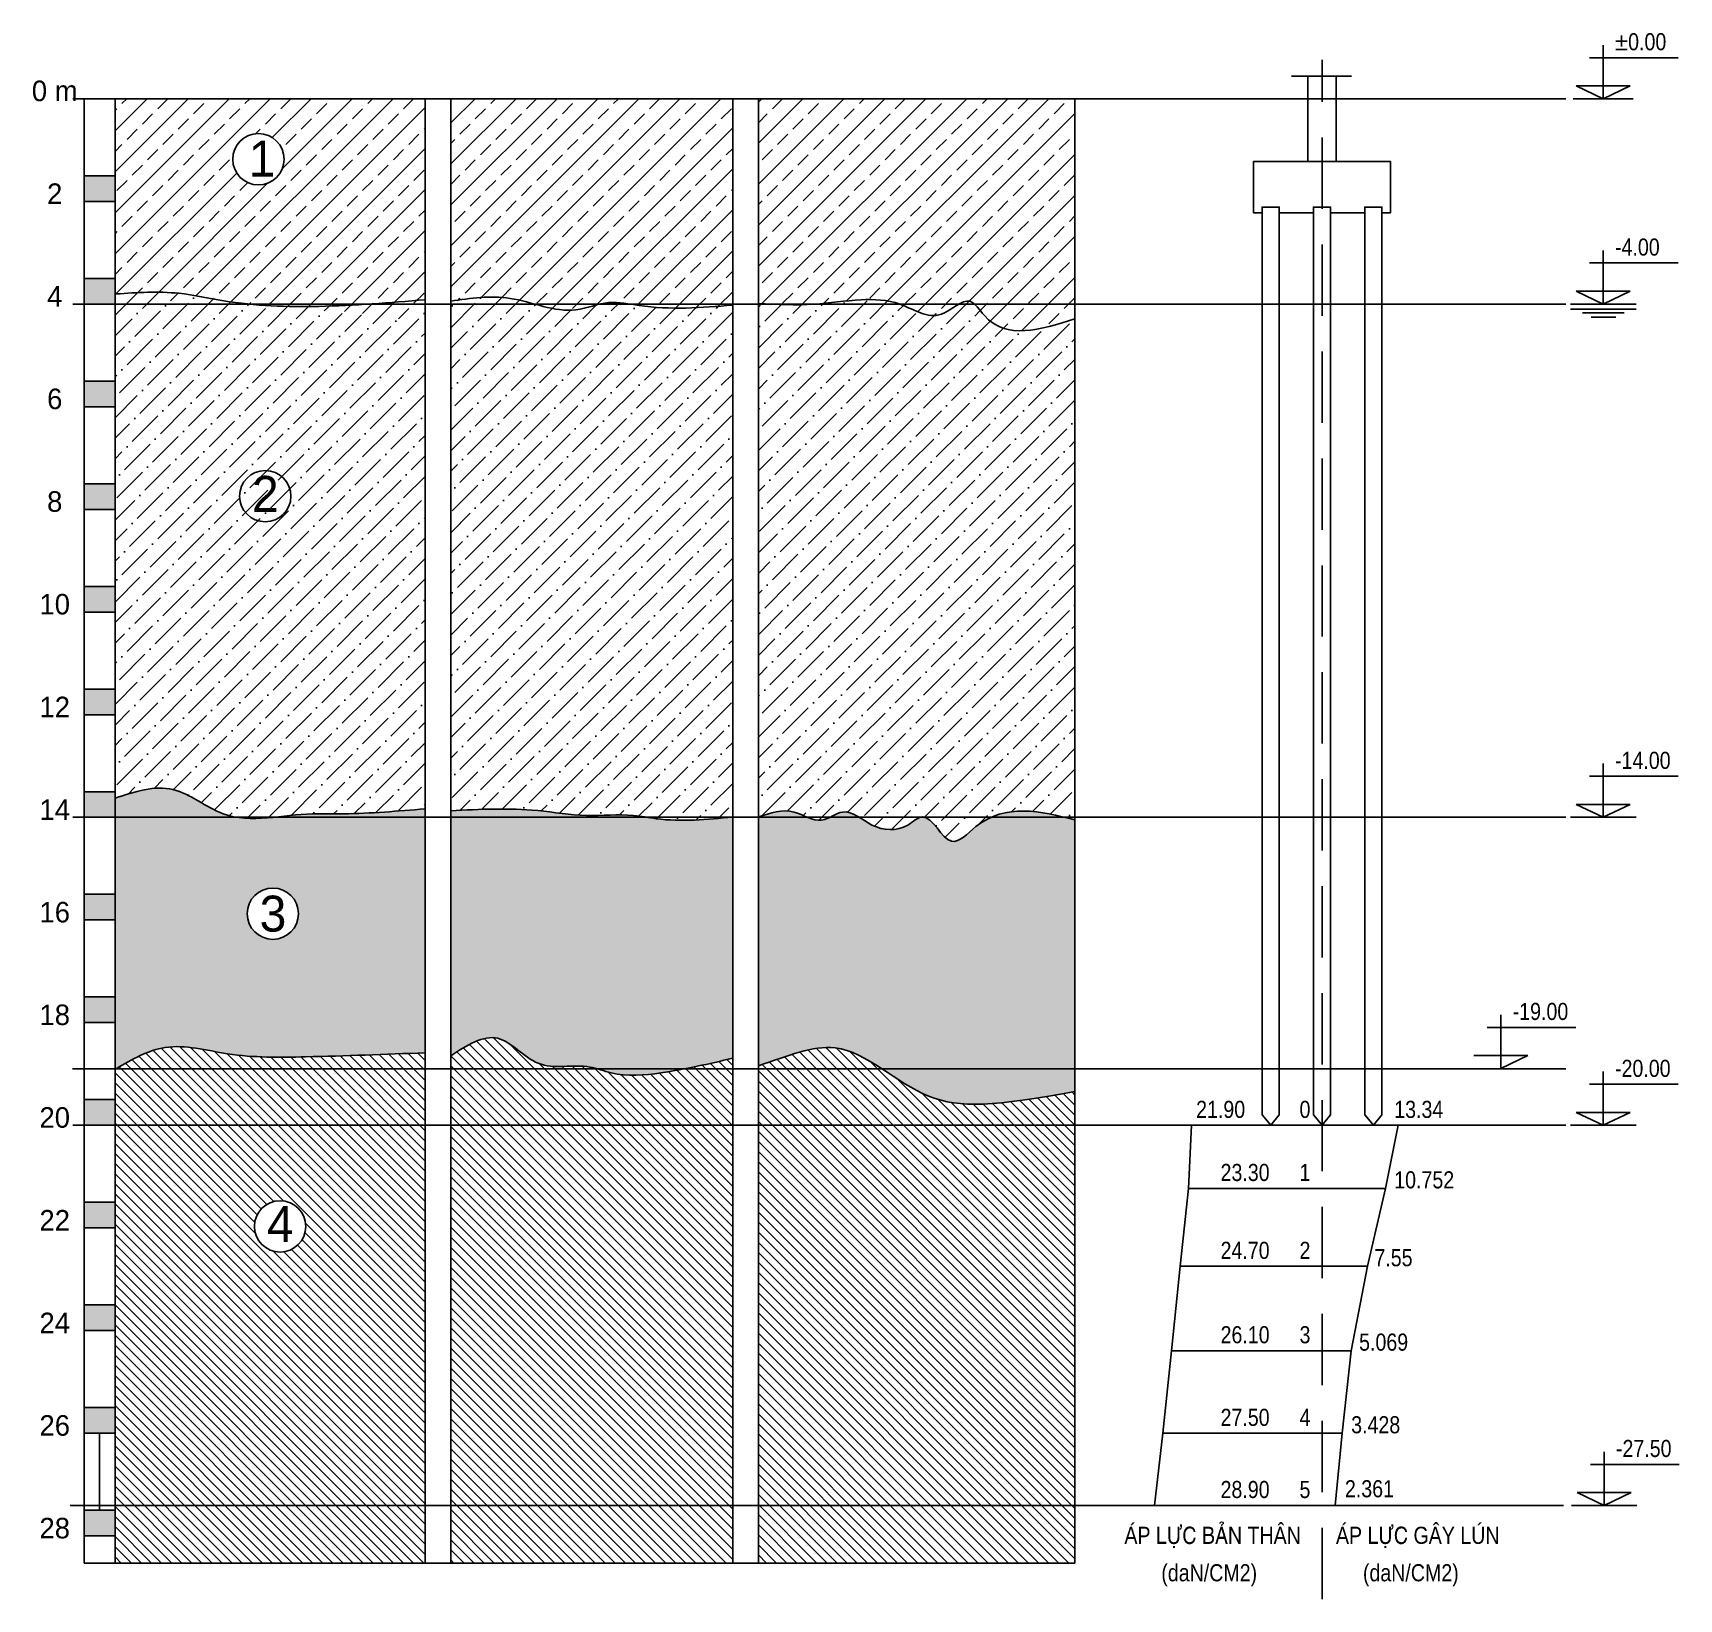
# Model space of a CAD drawing. Extents: x 394 to 18449, y -3793 to 677.
# Drawn here: x 9049.1 to 9337.8, y -1306.9 to -1032.3 of the extents above; entities that cross this region are included whole.
import ezdxf

# ---------------------------------------------------------------- set-up
doc = ezdxf.new("R2010")
doc.units = 0
doc.header["$MEASUREMENT"] = 0
doc.linetypes.add('CENTER2', pattern=[1.125, 0.75, -0.125, 0.125, -0.125])
doc.linetypes.add('HIDDEN', pattern=[0.375, 0.25, -0.125])
for name, color, linetype in [('BAO', 3, 'CONTINUOUS'), ('DUT', 7, 'CENTER2'), ('HATCH', 5, 'CONTINUOUS'), ('TEXT', 7, 'CONTINUOUS'), ('TUONG', 7, 'CONTINUOUS')]:
    doc.layers.add(name, color=color, linetype=linetype)
doc.styles.add('DIM-NEW', font='VHELVCN.TTF')

msp = doc.modelspace()

# ---------------------------------------------------------------- texts
at = {"layer": 'TEXT', "style": 'DIM-NEW'}
for s, p in [('%%p0.00', (9326.552, -1035.361)), ('-4.00', (9326.552, -1071.361)), ('-14.00', (9326.552, -1161.361)), ('-19.00', (9308.609, -1205.382)), ('-20.00', (9326.552, -1215.361)), ('21.90', (9253.097, -1222.556)), ('0', (9271.232, -1222.556)), ('13.34', (9287.837, -1222.556)), ('23.30', (9257.386, -1233.616)), ('1', (9271.232, -1233.616)), ('10.752', (9287.837, -1234.911)), ('24.70', (9257.386, -1247.27)), ('2', (9271.232, -1247.27)), ('7.55', (9284.359, -1248.566)), ('26.10', (9257.386, -1262.069)), ('3', (9271.232, -1262.069)), ('5.069', (9281.677, -1263.365)), ('27.50', (9257.386, -1276.556)), ('4', (9271.232, -1276.556)), ('3.428', (9280.286, -1277.852)), ('-27.50', (9326.715, -1282.011)), ('28.90', (9257.386, -1289.206)), ('5', (9271.232, -1289.206)), ('2.361', (9279.193, -1289.074)), ('AÙP LÖÏC BAÛN THAÂN', (9240.524, -1297.24)), ('AÙP LÖÏC GAÂY LUÙN', (9277.619, -1297.24)), ('(daN/CM2)', (9246.996, -1303.804)), ('(daN/CM2)', (9282.347, -1303.804))]:
    msp.add_text(s, height=3, dxfattribs=at).set_placement(p)
at = {"layer": 'TEXT', "color": 7, "linetype": 'Continuous', "ltscale": 100, "attachment_point": 5}
for s, insert, char_height, width in [('0 m', (9052.969, -1042.502), 3.6, 10.3525), ('1', (9089.337, -1054.341), 6.3, 11.10195), ('2', (9052.969, -1060.502), 3.6, 10.3525), ('4', (9052.969, -1078.502), 3.6, 10.3525), ('6', (9052.969, -1096.502), 3.6, 10.3525), ('2', (9089.895, -1113.143), 6.3, 11.10195), ('8', (9052.969, -1114.502), 3.6, 10.3525), ('10', (9052.969, -1132.502), 3.6, 10.3525), ('12', (9052.969, -1150.502), 3.6, 10.3525), ('14', (9052.969, -1168.502), 3.6, 10.3525), ('16', (9052.969, -1186.502), 3.6, 10.3525), ('3', (9091.236, -1186.779), 6.3, 11.10195), ('18', (9052.969, -1204.502), 3.6, 10.3525), ('20', (9052.969, -1222.502), 3.6, 10.3525), ('4', (9092.504, -1241.173), 6.3, 11.10195), ('22', (9052.969, -1240.502), 3.6, 10.3525), ('24', (9052.969, -1258.502), 3.6, 10.3525), ('26', (9052.969, -1276.502), 3.6, 10.3525), ('28', (9052.969, -1294.502), 3.6, 10.3525)]:
    msp.add_mtext(s, dxfattribs=dict(at, insert=insert, char_height=char_height, width=width))

# ---------------------------------------------------------------- hatches: boundary and pattern name
at = {"layer": 'HATCH', "linetype": 'Continuous', "ltscale": 50}
h = msp.add_hatch(dxfattribs=at)
h.set_pattern_fill('ANSI33', color=5, scale=0.8, style=0)
h.set_pattern_definition([(45, (9030.624, -1369.7916), (-3.5921, 3.5921), []), (45, (9034.216, -1369.7916), (-3.5921, 3.5921), [2.54, -1.27])])
edge = h.paths.add_edge_path()
edge.add_line((9117.919, -1043.852), (9063.545, -1043.852))
edge.add_line((9063.545, -1043.852), (9063.545, -1078.09))
edge.add_line((9063.545, -1078.09), (9063.741, -1078.09))
edge.add_spline(control_points=[(9063.741, -1078.09), (9067.398, -1077.819), (9073.704, -1077.352), (9085.726, -1080.372), (9097.328, -1078.168), (9117.919, -1085.31), (9117.919, -1079.089)], knot_values=[0, 0, 0, 0, 1100.0183158, 1896.5247992, 3568.9928135, 5435.2237238, 5435.2237238, 5435.2237238, 5435.2237238], degree=3, periodic=0)
edge.add_line((9117.919, -1079.089), (9117.919, -1043.852))
h.paths.add_polyline_path([(9084.189, -1054.471, -1), (9093.189, -1054.471, -1)], flags=16)
edge = h.paths.add_edge_path()
edge.add_line((9122.419, -1043.852), (9122.419, -1079.338))
edge.add_spline(control_points=[(9122.419, -1079.338), (9125.889, -1078.835), (9133.275, -1077.765), (9142.493, -1082.299), (9149.915, -1079.02), (9159.131, -1081.062), (9166.373, -1080.49), (9171.847, -1080.057)], knot_values=[0, 0, 0, 0, 1039.6718461, 2213.0081896, 2804.4924174, 3334.6217652, 4977.1490193, 4977.1490193, 4977.1490193, 4977.1490193], degree=3, periodic=0)
edge.add_line((9171.847, -1080.057), (9171.847, -1043.852))
edge.add_line((9171.847, -1043.852), (9122.419, -1043.852))
edge = h.paths.add_edge_path()
edge.add_line((9176.347, -1043.852), (9176.347, -1079.784))
edge.add_spline(control_points=[(9176.347, -1079.784), (9179.592, -1079.93), (9185.616, -1080.201), (9193.847, -1078.907), (9201.415, -1079.158), (9207.753, -1083.768), (9213.214, -1077.648), (9218.447, -1086.628), (9225.817, -1084.343), (9231.84, -1082.475)], knot_values=[0, 0, 0, 0, 971.8304736, 1804.5590382, 2487.257657, 3236.9437478, 3788.0228912, 4143.2702773, 5731.3356311, 5731.3356311, 5731.3356311, 5731.3356311], degree=3, periodic=0)
edge.add_line((9231.84, -1082.475), (9231.84, -1043.852))
edge.add_line((9231.84, -1043.852), (9176.347, -1043.852))
h.paths.add_polyline_path([(9085.507, -1049.616), (9093.167, -1049.616), (9093.167, -1059.066), (9085.507, -1059.066)], flags=24)
at = {"layer": 'HATCH', "ltscale": 100}
h = msp.add_hatch(color=256, dxfattribs=at)
h.paths.add_polyline_path([(9058.145, -1057.352), (9058.145, -1061.852), (9063.545, -1061.852), (9063.545, -1057.352)])
h.paths.add_polyline_path([(9058.145, -1079.852), (9063.545, -1079.852), (9063.545, -1075.352), (9058.145, -1075.352)])
h.paths.add_polyline_path([(9058.145, -1093.352), (9058.145, -1097.852), (9063.545, -1097.852), (9063.545, -1093.352)])
h.paths.add_polyline_path([(9058.145, -1111.352), (9058.145, -1115.852), (9063.545, -1115.852), (9063.545, -1111.352)])
at = {"layer": 'HATCH', "linetype": 'Continuous', "ltscale": 50}
h = msp.add_hatch(dxfattribs=at)
h.set_pattern_fill('ANSI36', color=5, scale=0.8, style=0)
h.set_pattern_definition([(45, (9030.6238, -1369.7916), (1.347038, 4.93914), [6.35, -1.27, 0, -1.27])])
edge = h.paths.add_edge_path()
edge.add_spline(control_points=[(9117.919, -1079.089), (9117.919, -1085.31), (9097.328, -1078.168), (9085.726, -1080.372), (9073.704, -1077.352), (9067.398, -1077.819), (9063.741, -1078.09)], knot_values=[0, 0, 0, 0, 1866.2286637, 3538.6966779, 4335.2031614, 5435.2214772, 5435.2214772, 5435.2214772, 5435.2214772], degree=3, periodic=0)
edge.add_line((9063.741, -1078.09), (9063.545, -1078.09))
edge.add_line((9063.545, -1078.09), (9063.545, -1166.488))
edge.add_spline(control_points=[(9063.545, -1166.488), (9067.032, -1165.352), (9073.849, -1163.131), (9083.889, -1172.032), (9093.649, -1169.15), (9100.651, -1169.246), (9107.246, -1169.269), (9113.15, -1168.764), (9117.919, -1168.356)], knot_values=[0, 0, 0, 0, 1026.5051945, 2006.9758431, 3573.1029249, 3772.4282644, 4114.1287932, 5549.0963304, 5549.0963304, 5549.0963304, 5549.0963304], degree=3, periodic=0)
edge.add_line((9117.919, -1168.356), (9117.919, -1079.089))
edge = h.paths.add_edge_path()
edge.add_spline(control_points=[(9171.847, -1080.057), (9166.373, -1080.49), (9159.131, -1081.062), (9149.915, -1079.02), (9142.493, -1082.299), (9133.275, -1077.765), (9125.889, -1078.835), (9122.419, -1079.338)], knot_values=[0, 0, 0, 0, 1642.5272541, 2172.656602, 2764.1408297, 3937.4771732, 4977.1490193, 4977.1490193, 4977.1490193, 4977.1490193], degree=3, periodic=0)
edge.add_line((9122.419, -1079.338), (9122.419, -1168.696))
edge.add_spline(control_points=[(9122.419, -1168.696), (9127.51, -1168.44), (9135.47, -1168.04), (9146.064, -1169.936), (9153.073, -1169.1), (9161.52, -1170.804), (9167.358, -1170.241), (9171.847, -1169.807)], knot_values=[0, 0, 0, 0, 1523.5433015, 2382.0472701, 3207.8235169, 3610.5140945, 4951.4336438, 4951.4336438, 4951.4336438, 4951.4336438], degree=3, periodic=0)
edge.add_line((9171.847, -1169.807), (9171.847, -1080.057))
edge = h.paths.add_edge_path()
edge.add_spline(control_points=[(9176.347, -1169.786), (9178.449, -1169.085), (9182.23, -1167.823), (9187.11, -1171.535), (9191.704, -1167.56), (9196.256, -1172.077), (9201.638, -1172.431), (9206.23, -1167.929), (9209.608, -1176.586), (9218.027, -1166.859), (9225.799, -1168.79), (9231.84, -1170.291)], knot_values=[0, 0, 0, 0, 631.3555039, 1135.8994079, 1532.4660355, 2093.2782922, 2719.7291995, 3012.8370055, 3679.789465, 4177.7839788, 5916.5544536, 5916.5544536, 5916.5544536, 5916.5544536], degree=3, periodic=0)
edge.add_line((9231.84, -1170.291), (9231.84, -1082.475))
edge.add_spline(control_points=[(9231.84, -1082.475), (9225.817, -1084.343), (9218.447, -1086.628), (9213.214, -1077.648), (9207.753, -1083.768), (9201.415, -1079.158), (9193.847, -1078.907), (9185.616, -1080.201), (9179.592, -1079.93), (9176.347, -1079.784)], knot_values=[0, 0, 0, 0, 1588.0653538, 1943.3127399, 2494.3918833, 3244.0779741, 3926.7765929, 4759.5051575, 5731.3356311, 5731.3356311, 5731.3356311, 5731.3356311], degree=3, periodic=0)
edge.add_line((9176.347, -1079.784), (9176.347, -1169.786))
h.paths.add_polyline_path([(9086.22, -1108.418), (9093.57, -1108.418), (9093.57, -1117.868), (9086.22, -1117.868)], flags=24)
at = {"layer": 'HATCH', "ltscale": 100}
h = msp.add_hatch(color=256, dxfattribs=at)
h.paths.add_polyline_path([(9063.545, -1133.852), (9063.545, -1129.352), (9058.145, -1129.352), (9058.145, -1133.852)])
h.paths.add_polyline_path([(9063.545, -1151.852), (9063.545, -1147.352), (9058.145, -1147.352), (9058.145, -1151.852)])
h.paths.add_polyline_path([(9063.545, -1169.852), (9063.545, -1165.352), (9058.145, -1165.352), (9058.145, -1169.852)])
h.paths.add_polyline_path([(9063.545, -1187.852), (9063.545, -1183.352), (9058.145, -1183.352), (9058.145, -1187.852)])
h.paths.add_polyline_path([(9058.145, -1201.352), (9058.145, -1205.852), (9063.545, -1205.852), (9063.545, -1201.352)])
h.paths.add_polyline_path([(9058.145, -1219.352), (9058.145, -1223.852), (9063.545, -1223.852), (9063.545, -1219.352)])
h.paths.add_polyline_path([(9058.145, -1237.352), (9058.145, -1241.852), (9063.545, -1241.852), (9063.545, -1237.352)])
at = {"layer": 'HATCH', "linetype": 'Continuous', "ltscale": 50}
h = msp.add_hatch(dxfattribs=at)
h.set_pattern_fill('AR-SAND', color=5, scale=0.06, style=0)
h.set_pattern_definition([(37.5, (8532.0468, -1609.5616), (-0.096002, 2.9364794), [0, -2.31648, 0, -2.5908, 0, -2.4765]), (7.5, (8532.0468, -1609.5616), (2.69714, 4.30095), [0, -1.24968, 0, -2.08788, 0, -0.8001]), (327.5, (8530.1723, -1609.5616), (4.745954, 0.008623), [0, -0.762, 0, -2.7432, 0, -3.5814]), (317.5, (8530.1723, -1609.5616), (4.581339, 1.337576), [0, -0.381, 0, -1.79832, 0, -2.0574])])
edge = h.paths.add_edge_path()
edge.add_spline(control_points=[(9117.919, -1168.356), (9113.15, -1168.764), (9107.246, -1169.269), (9100.651, -1169.246), (9093.649, -1169.15), (9083.889, -1172.032), (9073.849, -1163.131), (9067.032, -1165.352), (9063.545, -1166.488)], knot_values=[0, 0, 0, 0, 1434.9675372, 1776.668066, 1975.9934055, 3542.1204873, 4522.5911359, 5549.0963304, 5549.0963304, 5549.0963304, 5549.0963304], degree=3, periodic=0)
edge.add_line((9063.545, -1166.488), (9063.545, -1213.923))
edge.add_line((9063.545, -1213.923), (9063.741, -1213.923))
edge.add_spline(control_points=[(9063.741, -1213.923), (9066.545, -1212.295), (9072.645, -1208.754), (9084.238, -1212.056), (9099.352, -1211.864), (9110.92, -1211.406), (9117.919, -1211.129)], knot_values=[0, 0, 0, 0, 935.6283035, 2035.8015039, 3405.2974843, 5502.5601025, 5502.5601025, 5502.5601025, 5502.5601025], degree=3, periodic=0)
edge.add_line((9117.919, -1211.129), (9117.919, -1168.356))
h.paths.add_polyline_path([(9086.714, -1186.745, -1), (9095.714, -1186.745, -1)], flags=16)
edge = h.paths.add_edge_path()
edge.add_spline(control_points=[(9176.347, -1213.415), (9181.547, -1211.709), (9192.012, -1207.127), (9204.712, -1221.283), (9217.791, -1220.535), (9231.84, -1217.901)], knot_values=[0, 0, 0, 0, 1440.8001848, 3507.2279209, 5342.6785376, 5342.6785376, 5342.6785376, 5342.6785376], degree=3, periodic=0)
edge.add_line((9231.84, -1217.901), (9231.84, -1170.291))
edge.add_spline(control_points=[(9231.84, -1170.291), (9225.799, -1168.79), (9218.027, -1166.859), (9209.608, -1176.586), (9206.23, -1167.929), (9201.638, -1172.431), (9196.256, -1172.077), (9191.704, -1167.56), (9187.11, -1171.535), (9182.23, -1167.823), (9178.449, -1169.085), (9176.347, -1169.786)], knot_values=[0, 0, 0, 0, 1738.7704747, 2236.7649886, 2903.7174481, 3196.8252541, 3823.2761613, 4384.0884181, 4780.6550456, 5285.1989497, 5916.5544536, 5916.5544536, 5916.5544536, 5916.5544536], degree=3, periodic=0)
edge.add_line((9176.347, -1169.786), (9176.347, -1213.415))
edge = h.paths.add_edge_path()
edge.add_spline(control_points=[(9171.847, -1169.807), (9167.358, -1170.241), (9161.52, -1170.804), (9153.073, -1169.1), (9146.064, -1169.936), (9135.47, -1168.04), (9127.51, -1168.44), (9122.419, -1168.696)], knot_values=[0, 0, 0, 0, 1340.9195493, 1743.6101269, 2569.3863737, 3427.8903423, 4951.4336438, 4951.4336438, 4951.4336438, 4951.4336438], degree=3, periodic=0)
edge.add_line((9122.419, -1168.696), (9122.419, -1211.655))
edge.add_spline(control_points=[(9122.419, -1211.655), (9125.267, -1209.819), (9130.81, -1206.245), (9137.499, -1214.978), (9145.208, -1212.705), (9152.021, -1215.454), (9160.736, -1214.683), (9167.704, -1213.061), (9171.847, -1212.096)], knot_values=[0, 0, 0, 0, 878.2806673, 1709.48727, 2620.8665966, 3004.6573502, 3879.8884135, 5163.805421, 5163.805421, 5163.805421, 5163.805421], degree=3, periodic=0)
edge.add_line((9171.847, -1212.096), (9171.847, -1169.807))
h.paths.add_polyline_path([(9087.52, -1181.966), (9094.952, -1181.966), (9094.952, -1191.592), (9087.52, -1191.592)], flags=24)
h = msp.add_hatch(dxfattribs=at)
h.set_pattern_fill('ANSI31', color=5, scale=10, angle=90, style=0)
edge = h.paths.add_edge_path()
edge.add_spline(control_points=[(9117.919, -1211.129), (9110.92, -1211.406), (9099.352, -1211.864), (9084.238, -1212.056), (9072.645, -1208.754), (9066.545, -1212.295), (9063.741, -1213.923)], knot_values=[0, 0, 0, 0, 2097.2626182, 3466.7585987, 4566.931799, 5502.5601025, 5502.5601025, 5502.5601025, 5502.5601025], degree=3, periodic=0)
edge.add_line((9063.545, -1214.036), (9063.545, -1300.602))
edge.add_line((9063.545, -1300.602), (9117.919, -1300.602))
edge.add_line((9117.919, -1300.602), (9117.919, -1211.129))
h.paths.add_polyline_path([(9087.982, -1241.572, -1), (9096.982, -1241.572, -1)], flags=16)
edge = h.paths.add_edge_path()
edge.add_line((9122.419, -1300.602), (9171.847, -1300.602))
edge.add_line((9171.847, -1300.602), (9171.847, -1212.096))
edge.add_spline(control_points=[(9171.847, -1212.096), (9167.704, -1213.061), (9160.736, -1214.683), (9152.021, -1215.454), (9145.208, -1212.705), (9137.499, -1214.978), (9130.81, -1206.245), (9125.267, -1209.819), (9122.419, -1211.655)], knot_values=[0, 0, 0, 0, 1283.9170075, 2159.1480708, 2542.9388244, 3454.318151, 4285.5247537, 5163.805421, 5163.805421, 5163.805421, 5163.805421], degree=3, periodic=0)
edge.add_line((9122.419, -1211.655), (9122.419, -1300.602))
edge = h.paths.add_edge_path()
edge.add_line((9176.347, -1300.602), (9231.84, -1300.602))
edge.add_line((9231.84, -1300.602), (9231.84, -1217.901))
edge.add_spline(control_points=[(9231.84, -1217.901), (9217.791, -1220.535), (9204.712, -1221.283), (9192.012, -1207.127), (9181.547, -1211.709), (9176.347, -1213.415)], knot_values=[0, 0, 0, 0, 1835.4506167, 3901.8783527, 5342.6785376, 5342.6785376, 5342.6785376, 5342.6785376], degree=3, periodic=0)
edge.add_line((9176.347, -1213.415), (9176.347, -1300.602))
h.paths.add_polyline_path([(9088.829, -1236.448), (9096.179, -1236.448), (9096.179, -1245.898), (9088.829, -1245.898)], flags=24)

# ---------------------------------------------------------------- linework, layer by layer
at = {"layer": 'BAO', "ltscale": 100}
for p, q in [((9058.145, -1043.852), (9058.145, -1300.602)), ((9058.145, -1043.852), (9063.545, -1043.852)), ((9063.545, -1043.852), (9063.545, -1300.602)), ((9063.545, -1043.852), (9117.919, -1043.852)), ((9117.919, -1043.852), (9117.919, -1300.602)), ((9122.419, -1043.852), (9122.419, -1300.602)), ((9122.419, -1043.852), (9171.847, -1043.852)), ((9171.847, -1043.852), (9171.847, -1300.602)), ((9176.347, -1043.852), (9231.84, -1043.852)), ((9176.347, -1043.852), (9176.347, -1300.602)), ((9231.84, -1300.602), (9231.84, -1043.852)), ((9058.145, -1057.352), (9063.545, -1057.352)), ((9058.145, -1061.852), (9063.545, -1061.852)), ((9058.145, -1075.352), (9063.545, -1075.352)), ((9058.145, -1079.852), (9063.545, -1079.852)), ((9058.145, -1093.352), (9063.545, -1093.352)), ((9058.145, -1097.852), (9063.545, -1097.852)), ((9058.145, -1111.352), (9063.545, -1111.352)), ((9058.145, -1115.852), (9063.545, -1115.852)), ((9058.145, -1129.352), (9063.545, -1129.352)), ((9058.145, -1133.852), (9063.545, -1133.852)), ((9058.145, -1147.352), (9063.545, -1147.352)), ((9058.145, -1151.852), (9063.545, -1151.852)), ((9058.145, -1165.352), (9063.545, -1165.352)), ((9058.145, -1169.852), (9063.545, -1169.852)), ((9058.145, -1183.352), (9063.545, -1183.352)), ((9058.145, -1187.852), (9063.545, -1187.852)), ((9058.145, -1201.352), (9063.545, -1201.352)), ((9058.145, -1205.852), (9063.545, -1205.852)), ((9058.145, -1219.352), (9063.545, -1219.352)), ((9058.145, -1223.852), (9063.545, -1223.852)), ((9058.145, -1237.352), (9063.545, -1237.352)), ((9058.145, -1241.852), (9063.545, -1241.852)), ((9058.145, -1255.352), (9063.545, -1255.352)), ((9058.145, -1259.852), (9063.545, -1259.852)), ((9058.145, -1273.352), (9063.545, -1273.352)), ((9058.145, -1277.852), (9063.545, -1277.852)), ((9058.145, -1291.352), (9063.545, -1291.352)), ((9058.145, -1295.852), (9063.545, -1295.852)), ((9058.145, -1300.602), (9231.84, -1300.602))]:
    msp.add_line(p, q, dxfattribs=at)
at = {"layer": 'BAO', "color": 3, "linetype": 'Continuous', "ltscale": 100}
msp.add_lwpolyline([(9063.741, -1078.09), (9063.545, -1078.09)], dxfattribs=at)
at = {"layer": 'BAO', "color": 3, "linetype": 'Continuous', "ltscale": 50}
for points in [[(9063.741, -1213.923), (9063.545, -1213.923)], [(9063.741, -1213.923), (9063.741, -1213.923)]]:
    msp.add_lwpolyline(points, dxfattribs=at)
at = {"layer": 'BAO', "ltscale": 100, "end_tangent": (0, 1)}
msp.add_spline([(9063.741, -1078.09), (9074.741, -1077.974), (9082.598, -1079.282), (9099.294, -1080.264), (9117.919, -1079.089)], degree=3, dxfattribs=at)
at = {"layer": 'BAO', "ltscale": 100}
for points in [[(9122.419, -1079.338), (9132.804, -1078.855), (9144.364, -1080.864), (9150.145, -1079.609), (9155.422, -1080.111), (9171.847, -1080.057)], [(9176.347, -1079.784), (9186.065, -1079.871), (9194.358, -1079.118), (9201.144, -1079.871), (9208.431, -1081.629), (9213.458, -1079.369), (9215.971, -1081.88), (9231.84, -1082.475)], [(9063.545, -1166.488), (9073.697, -1164.969), (9082.525, -1169.237), (9098.186, -1169.237), (9100.179, -1169.237), (9103.596, -1169.237), (9117.919, -1168.356)], [(9122.419, -1168.696), (9137.654, -1168.668), (9146.197, -1169.521), (9154.454, -1169.521), (9158.441, -1170.09), (9171.847, -1169.807)], [(9176.347, -1169.786), (9182.601, -1168.922), (9187.442, -1170.344), (9191.144, -1168.922), (9196.269, -1171.198), (9202.534, -1171.198), (9205.097, -1169.775), (9210.222, -1174.043), (9214.493, -1171.482), (9231.84, -1170.291)], [(9122.419, -1211.655), (9130.651, -1208.594), (9137.72, -1212.966), (9146.809, -1213.639), (9150.512, -1214.648), (9159.264, -1214.648), (9171.847, -1212.096)], [(9063.741, -1213.923), (9072.327, -1210.205), (9083.274, -1211.299), (9096.958, -1211.846), (9117.919, -1211.129)]]:
    msp.add_spline(points, degree=3, dxfattribs=at)
msp.add_open_spline([(9176.347, -1213.415), (9181.547, -1211.709), (9192.012, -1207.127), (9204.712, -1221.283), (9217.791, -1220.535), (9231.84, -1217.901)], degree=3, knots=[0, 0, 0, 0, 1440.8001848, 3507.2279209, 5342.6785376, 5342.6785376, 5342.6785376, 5342.6785376], dxfattribs=at)
at = {"layer": 'DUT', "color": 9, "linetype": 'HIDDEN', "ltscale": 50}
msp.add_line((9275.179, -1306.92), (9275.179, -1037.028), dxfattribs=at)
at = {"layer": 'HATCH', "color": 5, "linetype": 'Continuous', "ltscale": 100}
for points in [[(9058.145, -1255.352), (9063.545, -1255.352), (9058.145, -1259.852), (9063.545, -1259.852)], [(9058.145, -1273.352), (9063.545, -1273.352), (9058.145, -1277.852), (9063.545, -1277.852)], [(9058.145, -1291.352), (9063.545, -1291.352), (9058.145, -1295.852), (9063.545, -1295.852)]]:
    msp.add_solid(points, dxfattribs=at)
at = {"layer": 'TEXT', "color": 7, "linetype": 'Continuous', "ltscale": 100}
for centre in [(9088.689, -1054.471), (9089.873, -1113.542), (9091.214, -1186.745), (9092.482, -1241.572)]:
    msp.add_circle(centre, 4.5, dxfattribs=at)
at = {"layer": 'TUONG'}
for p, q in [((9324.479, -1034.44), (9324.479, -1043.852)), ((9322.071, -1036.657), (9337.619, -1036.657)), ((9269.844, -1039.925), (9280.32, -1039.925)), ((9272.679, -1039.925), (9272.679, -1054.852)), ((9277.679, -1039.925), (9277.679, -1054.852)), ((9319.758, -1041.578), (9324.479, -1041.578)), ((9324.479, -1043.852), (9319.758, -1041.578)), ((9324.479, -1041.578), (9324.479, -1043.852)), ((9329.201, -1041.578), (9324.479, -1041.578)), ((9324.479, -1043.852), (9329.201, -1041.578)), ((9056.12, -1043.852), (9317.943, -1043.852)), ((9319.228, -1043.852), (9329.73, -1043.852)), ((9324.479, -1070.44), (9324.479, -1079.852)), ((9322.071, -1072.657), (9337.619, -1072.657)), ((9319.758, -1077.578), (9324.479, -1077.578)), ((9324.479, -1079.852), (9319.758, -1077.578)), ((9324.479, -1077.578), (9324.479, -1079.852)), ((9329.201, -1077.578), (9324.479, -1077.578)), ((9324.479, -1079.852), (9329.201, -1077.578)), ((9056.12, -1079.852), (9317.943, -1079.852)), ((9318.727, -1079.852), (9330.232, -1079.852)), ((9318.727, -1080.781), (9330.232, -1080.781)), ((9320.822, -1081.401), (9328.155, -1081.401)), ((9322.355, -1082.13), (9326.695, -1082.13)), ((9322.071, -1162.657), (9337.619, -1162.657)), ((9324.479, -1160.44), (9324.479, -1169.852)), ((9324.479, -1169.852), (9319.758, -1167.578)), ((9319.758, -1167.578), (9324.479, -1167.578)), ((9324.479, -1169.852), (9329.201, -1167.578)), ((9329.201, -1167.578), (9324.479, -1167.578)), ((9324.479, -1167.578), (9324.479, -1169.852)), ((9056.12, -1169.852), (9317.943, -1169.852)), ((9318.727, -1169.852), (9330.232, -1169.852)), ((9306.536, -1204.461), (9306.536, -1213.873)), ((9304.128, -1206.677), (9319.676, -1206.677)), ((9301.815, -1211.599), (9306.536, -1211.599)), ((9306.536, -1211.599), (9306.536, -1213.873)), ((9311.258, -1211.599), (9306.536, -1211.599)), ((9306.536, -1213.873), (9311.258, -1211.599)), ((9056.086, -1213.923), (9317.909, -1213.923)), ((9324.479, -1214.44), (9324.479, -1223.852)), ((9322.071, -1216.657), (9337.619, -1216.657)), ((9266.179, -1223.852), (9264.679, -1221.993)), ((9266.179, -1223.852), (9267.679, -1221.993)), ((9275.179, -1223.852), (9273.679, -1221.993)), ((9275.179, -1223.852), (9276.679, -1221.993)), ((9284.179, -1223.852), (9282.679, -1221.993)), ((9284.179, -1223.852), (9285.679, -1221.993)), ((9319.758, -1221.578), (9324.479, -1221.578)), ((9324.479, -1223.852), (9319.758, -1221.578)), ((9324.479, -1221.578), (9324.479, -1223.852)), ((9329.201, -1221.578), (9324.479, -1221.578)), ((9324.479, -1223.852), (9329.201, -1221.578)), ((9056.12, -1223.852), (9317.943, -1223.852)), ((9275.179, -1223.852), (9252.279, -1223.852)), ((9275.179, -1223.852), (9288.519, -1223.852)), ((9318.727, -1223.852), (9330.232, -1223.852)), ((9275.179, -1234.911), (9251.779, -1234.911)), ((9275.179, -1234.911), (9286.291, -1234.911)), ((9275.179, -1248.566), (9250.279, -1248.566)), ((9275.179, -1248.566), (9283.143, -1248.566)), ((9275.179, -1263.365), (9248.779, -1263.365)), ((9275.179, -1263.365), (9280.315, -1263.365)), ((9060.845, -1277.852), (9060.845, -1291.352)), ((9275.179, -1277.852), (9247.279, -1277.852)), ((9275.179, -1277.852), (9278.687, -1277.852)), ((9324.643, -1281.09), (9324.643, -1290.501)), ((9322.234, -1283.306), (9337.783, -1283.306)), ((9324.643, -1290.501), (9319.922, -1288.227)), ((9319.922, -1288.227), (9324.643, -1288.227)), ((9324.643, -1290.501), (9329.364, -1288.227)), ((9329.364, -1288.227), (9324.643, -1288.227)), ((9324.643, -1288.227), (9324.643, -1290.501)), ((9055.697, -1290.501), (9317.52, -1290.501)), ((9275.179, -1290.501), (9245.779, -1290.501)), ((9275.179, -1290.501), (9277.473, -1290.501)), ((9318.891, -1290.501), (9330.395, -1290.501))]:
    msp.add_line(p, q, dxfattribs=at)
for points in [[(9285.679, -1063.852), (9287.179, -1063.852), (9287.179, -1054.852), (9263.179, -1054.852), (9263.179, -1063.852), (9264.679, -1063.852)], [(9267.679, -1221.993), (9267.679, -1062.852), (9264.679, -1062.852), (9264.679, -1221.993)], [(9267.679, -1063.852), (9273.679, -1063.852)], [(9276.679, -1221.993), (9276.679, -1062.852), (9273.679, -1062.852), (9273.679, -1221.993)], [(9276.679, -1063.852), (9282.679, -1063.852)], [(9285.679, -1221.993), (9285.679, -1062.852), (9282.679, -1062.852), (9282.679, -1221.993)], [(9252.279, -1223.852), (9251.779, -1234.911), (9250.279, -1248.566), (9248.779, -1263.365), (9247.279, -1277.852), (9245.779, -1290.501)], [(9288.519, -1223.852), (9286.291, -1234.911), (9283.143, -1248.566), (9280.315, -1263.365), (9278.687, -1277.852), (9277.473, -1290.501)]]:
    msp.add_lwpolyline(points, dxfattribs=at)
for points in [[(9319.758, -1041.578), (9324.479, -1041.578), (9324.479, -1043.852), (9319.758, -1041.578)], [(9319.758, -1077.578), (9324.479, -1077.578), (9324.479, -1079.852), (9319.758, -1077.578)], [(9319.758, -1167.578), (9324.479, -1167.578), (9324.479, -1169.852), (9319.758, -1167.578)], [(9301.815, -1211.599), (9306.536, -1211.599), (9306.536, -1213.873), (9301.815, -1211.599)], [(9319.758, -1221.578), (9324.479, -1221.578), (9324.479, -1223.852), (9319.758, -1221.578)], [(9319.922, -1288.227), (9324.643, -1288.227), (9324.643, -1290.501), (9319.922, -1288.227)]]:
    msp.add_solid(points, dxfattribs=at)

msp.set_redraw_order([(e.dxf.handle, doc.entitydb.next_handle()) for e in msp.query("TEXT MTEXT ATTDEF DIMENSION ARC_DIMENSION")])  # texts and dimensions are drawn at this point

doc.saveas('drawing.dxf')
